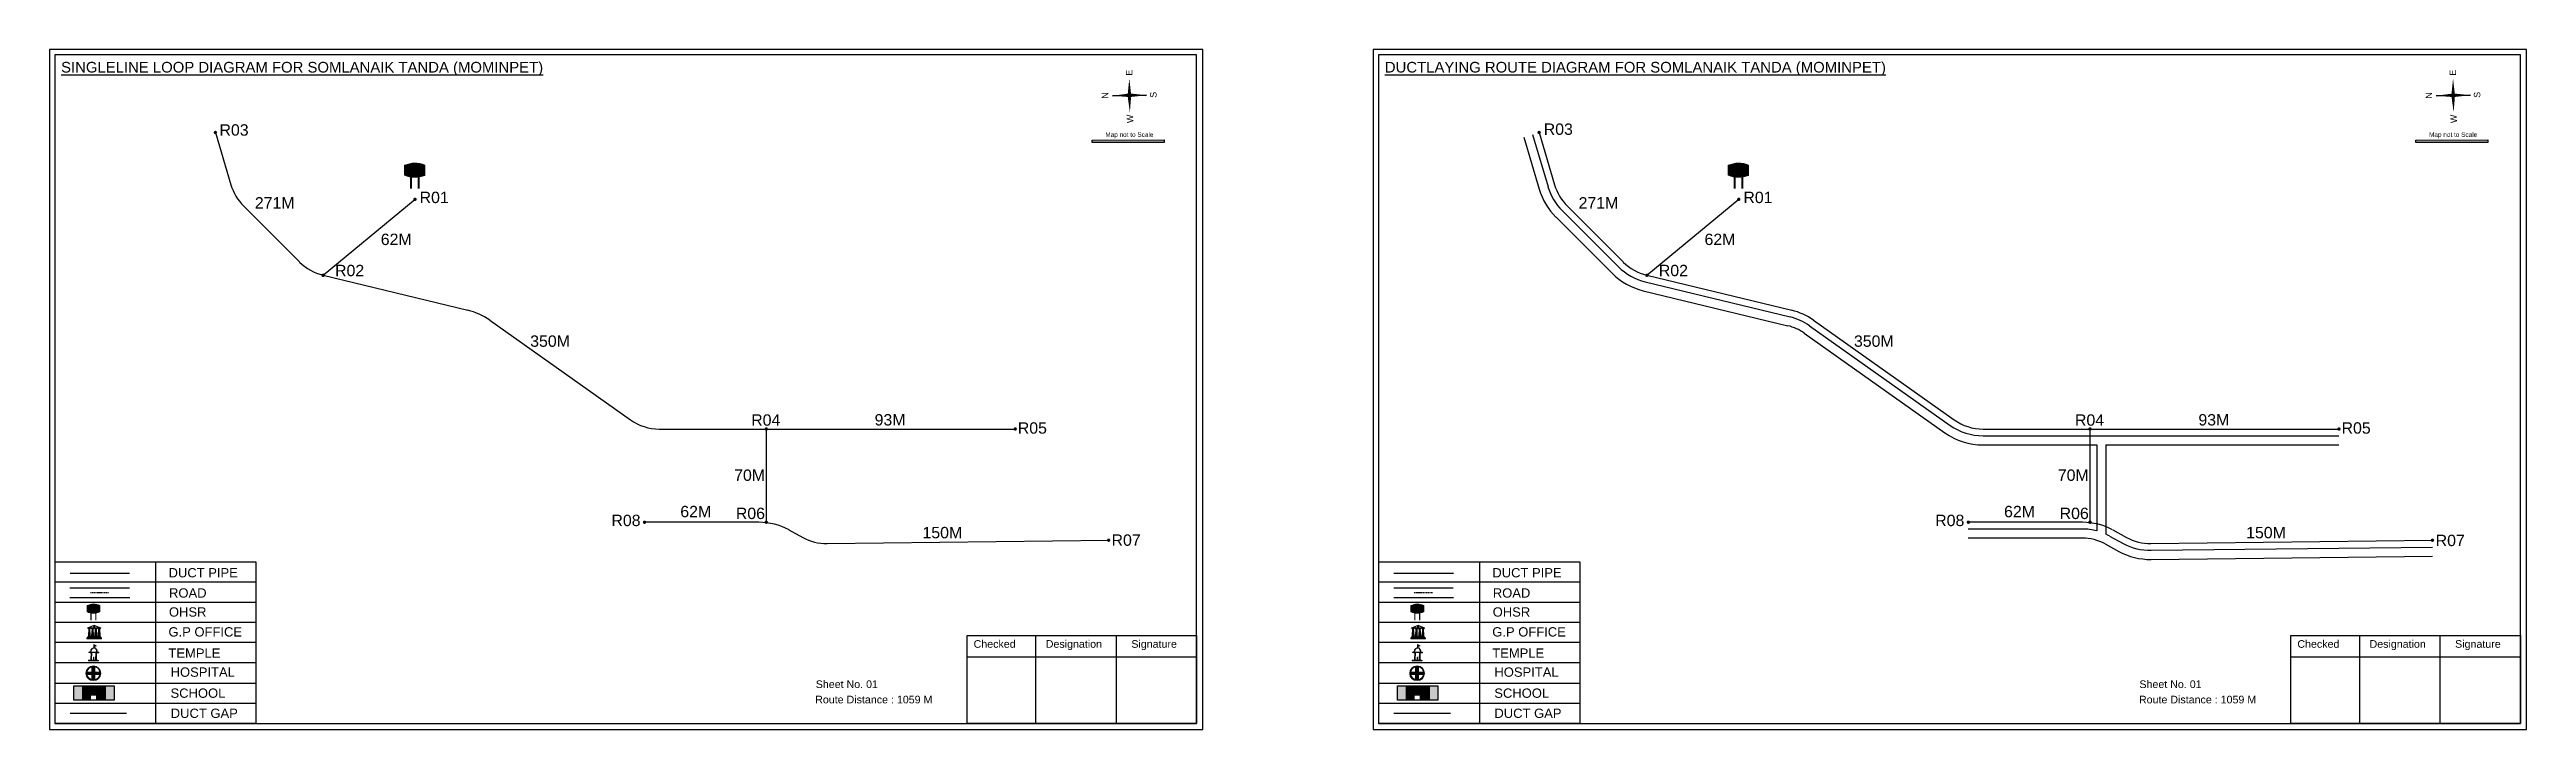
# Model space of a CAD drawing. Header units: inches. Extents: x 586 to 5726, y 190 to 788.
# Drawn here: x 1310 to 3489, y 190 to 788 of the extents above; entities that cross this region are included whole.
import ezdxf

# ---------------------------------------------------------------- set-up
doc = ezdxf.new("R2010")
doc.units = ezdxf.units.IN
doc.header["$MEASUREMENT"] = 0
doc.linetypes.add('DASHEDX2', pattern=[1.5, 1, -0.5])
for name, color, linetype in [('LANDMARK', 7, 'Continuous'), ('OHT', 7, 'Continuous'), ('pipe', 5, 'Continuous')]:
    doc.layers.add(name, color=color, linetype=linetype)
doc.styles.get("Standard").update_dxf_attribs({"font": 'arial.ttf'})

msp = doc.modelspace()

# ---------------------------------------------------------------- texts
at = {"color": 242, "true_color": 0xcd2027}
for s, p in [('%%USINGLELINE LOOP DIAGRAM FOR SOMLANAIK TANDA (MOMINPET)', (1320, 767.6)), ('%%UDUCTLAYING ROUTE DIAGRAM FOR SOMLANAIK TANDA (MOMINPET)', (2484.9, 767.6))]:
    msp.add_text(s, height=9.375, dxfattribs=at).set_placement(p)
for s, p in [('E', (2262.7, 764.9)), ('E', (3427.6, 764.9)), ('N', (2241.5, 744.6)), ('S', (2284, 745.4)), ('N', (3406.4, 744.6)), ('S', (3448.9, 745.4)), ('W', (2263.5, 723.2)), ('W', (3428.3, 723.2))]:
    msp.add_text(s, height=5.65, rotation=91.0063).set_placement(p)
for s, height, p in [('R03', 10, (1459.4, 712.1)), ('R03', 10, (2624.7, 712.8)), ('Map not to Scale', 4.038, (2238.9, 711)), ('Map not to Scale', 4.038, (3403.8, 711)), ('271M', 10, (1490.5, 648)), ('R01', 10, (1635.5, 652.8)), ('271M', 10, (2655.4, 648)), ('R01', 10, (2800.4, 652.8)), ('62M', 10, (1601.3, 615.9)), ('62M', 10, (2766.2, 615.9)), ('R02', 10, (1561.1, 588.5)), ('R02', 10, (2726, 588.5)), ('350M', 10, (1732.8, 526.4)), ('350M', 10, (2897.7, 526.4)), ('R04', 10, (1927.3, 457)), ('93M', 10, (2035.9, 457.2)), ('R05', 10, (2161.9, 450)), ('R04', 10, (3092.2, 457)), ('93M', 10, (3200.8, 457.2)), ('R05', 10, (3326.8, 450)), ('70M', 10, (1912.3, 408.5)), ('70M', 10, (3077.1, 408.5)), ('R08', 10, (1804.3, 368.7)), ('62M', 10, (1864.9, 376.5)), ('R06', 10, (1913.8, 374.9)), ('R08', 10, (2969.2, 368.7)), ('62M', 10, (3029.8, 376.5)), ('R06', 10, (3078.7, 374.9)), ('150M', 10, (2078, 358)), ('R07', 10, (2244.4, 351.4)), ('150M', 10, (3242.8, 358)), ('R07', 10, (3409.6, 351.1)), ('DUCT PIPE', 8.18, (1414.6, 323.6)), ('DUCT PIPE', 8.18, (2579.5, 323.6)), ('ROAD ', 8.18, (1415, 305.8)), ('ROAD ', 8.18, (2579.9, 305.8)), ('OHSR', 8.18, (1414.9, 289.1)), ('OHSR', 8.18, (2579.8, 289.1)), ('G.P OFFICE', 8.18, (1414.5, 271.6)), ('Checked', 6.71, (2123, 261.7)), ('Designation', 6.71, (2186.5, 261.7)), ('Signature', 6.71, (2261.8, 261.7)), ('G.P OFFICE', 8.18, (2579.4, 271.6)), ('Checked', 6.71, (3287.9, 261.7)), ('Designation', 6.71, (3351.4, 261.7)), ('Signature', 6.71, (3426.7, 261.7)), ('TEMPLE', 8.18, (1414.5, 252.9)), ('HOSPITAL', 8.18, (1416.4, 236.2)), ('TEMPLE', 8.18, (2579.4, 252.9)), ('HOSPITAL', 8.18, (2581.3, 236.2)), ('SCHOOL', 8.18, (1416.3, 217.7)), ('Route Distance : 1059 M', 6.71, (1983.6, 212.8)), ('Sheet No. 01', 6.71, (1984.1, 226.3)), ('SCHOOL', 8.18, (2581.2, 217.7)), ('Route Distance : 1059 M', 6.71, (3148.5, 212.8)), ('Sheet No. 01', 6.71, (3148.9, 226.3)), ('DUCT GAP', 8.18, (1416.5, 200)), ('DUCT GAP', 8.18, (2581.3, 200))]:
    msp.add_text(s, height=height).set_placement(p)

# ---------------------------------------------------------------- blocks, each defined once
blk = doc.blocks.new('OHT')
at = {"linetype": 'Continuous', "lineweight": 0, "true_color": 0x0ffffc}
blk.add_hatch(color=4, dxfattribs=at).paths.add_polyline_path([(0.012, 1), (0, 1, 0.101323), (-0.4, 0.916), (-0.4, 0.525, 0.194075), (0.399, 0.521), (0.399, 0.921, 0.097877)])
at = {"color": 4, "linetype": 'Continuous', "lineweight": 0, "true_color": 0x0ffffc, "flags": 128}
for points in [[(-0.4, 0.525), (-0.4, 0.916)], [(0.399, 0.521), (0.399, 0.921)]]:
    blk.add_lwpolyline(points, dxfattribs=at)
at = {"color": 4, "linetype": 'Continuous', "lineweight": 0, "true_color": 0x0ffffc, "const_width": 0.075, "flags": 128}
for points in [[(-0.15, 0), (-0.15, 0.475)], [(0.15, 0), (0.15, 0.473)]]:
    blk.add_lwpolyline(points, dxfattribs=at)
at = {"color": 4, "linetype": 'Continuous', "lineweight": 0, "true_color": 0x0ffffc}
for centre, radius, start, end in [((0.006, -0.019), 1.019, 67.31091, 113.47108), ((0.004, 1.513), 1.068, 247.76824, 291.70073)]:
    blk.add_arc(centre, radius, start, end, dxfattribs=at)
blk = doc.blocks.new('Government_Office')
at = {"linetype": 'Continuous', "lineweight": 0, "true_color": 0xff0000}
for points in [[(-0.5, 0.05), (0.5, 0.05), (0.5, 0), (-0.5, 0)], [(-0.45, 0.08), (-0.45, 0.12), (0.45, 0.12), (0.45, 0.08)], [(-0.4, 0.14), (-0.4, 0.18), (0.4, 0.18), (0.4, 0.14)]]:
    blk.add_hatch(color=1, dxfattribs=at).paths.add_polyline_path(points)
h = blk.add_hatch(color=1, dxfattribs=at)
h.paths.add_polyline_path([(0.44, 0.72), (0.45, 0.75), (0, 0.93), (-0.45, 0.75), (-0.44, 0.72)])
h.paths.add_polyline_path([(0.36, 0.75), (-0.36, 0.75), (0, 0.9)], flags=16)
h.paths.add_polyline_path([(0, 0.78, -1), (0, 0.87, -1)], flags=0)
h = blk.add_hatch(color=1, dxfattribs=at)
edge = h.paths.add_edge_path()
edge.add_line((-0.27, 0.2), (-0.3, 0.68))
edge.add_line((-0.3, 0.68), (-0.29, 0.68))
edge.add_arc((-0.28, 0.69), 0.0176, 225.304, 441.5659)
edge.add_line((-0.28, 0.7), (-0.39, 0.7))
edge.add_arc((-0.39, 0.69), 0.0176, 98.4341, 314.696)
edge.add_line((-0.38, 0.68), (-0.37, 0.68))
edge.add_line((-0.37, 0.68), (-0.4, 0.2))
edge.add_line((-0.4, 0.2), (-0.27, 0.2))
h = blk.add_hatch(color=1, dxfattribs=at)
edge = h.paths.add_edge_path()
edge.add_line((-0.05, 0.2), (-0.07, 0.68))
edge.add_line((-0.07, 0.68), (-0.07, 0.68))
edge.add_arc((-0.05, 0.69), 0.0176, 225.304, 441.5659)
edge.add_line((-0.05, 0.7), (-0.17, 0.7))
edge.add_arc((-0.17, 0.69), 0.0176, 98.4341, 314.696)
edge.add_line((-0.16, 0.68), (-0.15, 0.68))
edge.add_line((-0.15, 0.68), (-0.18, 0.2))
edge.add_line((-0.18, 0.2), (-0.05, 0.2))
h = blk.add_hatch(color=1, dxfattribs=at)
edge = h.paths.add_edge_path()
edge.add_arc((0, 0.83), 0.0467, 90, 270)
edge.add_arc((0, 0.83), 0.0467, 270, 450)
h = blk.add_hatch(color=1, dxfattribs=at)
edge = h.paths.add_edge_path()
edge.add_line((0.18, 0.2), (0.15, 0.68))
edge.add_line((0.15, 0.68), (0.16, 0.68))
edge.add_arc((0.17, 0.69), 0.0176, 225.304, 441.5659)
edge.add_line((0.17, 0.7), (0.05, 0.7))
edge.add_arc((0.05, 0.69), 0.0176, 98.4341, 314.696)
edge.add_line((0.07, 0.68), (0.07, 0.68))
edge.add_line((0.07, 0.68), (0.05, 0.2))
edge.add_line((0.05, 0.2), (0.18, 0.2))
h = blk.add_hatch(color=1, dxfattribs=at)
edge = h.paths.add_edge_path()
edge.add_line((0.4, 0.2), (0.37, 0.68))
edge.add_line((0.37, 0.68), (0.38, 0.68))
edge.add_arc((0.39, 0.69), 0.0176, 225.304, 441.5659)
edge.add_line((0.4, 0.7), (0.28, 0.7))
edge.add_arc((0.28, 0.69), 0.0176, 98.4341, 314.696)
edge.add_line((0.29, 0.68), (0.3, 0.68))
edge.add_line((0.3, 0.68), (0.27, 0.2))
edge.add_line((0.27, 0.2), (0.4, 0.2))
at = {"color": 1, "linetype": 'Continuous', "lineweight": 0, "true_color": 0xff0000, "flags": 128}
for points in [[(-0.5, 0.05), (0.5, 0.05), (0.5, 0), (-0.5, 0)], [(-0.45, 0.75), (-0.44, 0.72), (0.44, 0.72), (0.45, 0.75), (0, 0.93)], [(-0.45, 0.08), (-0.45, 0.12), (0.45, 0.12), (0.45, 0.08)], [(-0.4, 0.14), (-0.4, 0.18), (0.4, 0.18), (0.4, 0.14)], [(-0.36, 0.75), (0.36, 0.75), (0, 0.9)]]:
    blk.add_lwpolyline(points, close=True, dxfattribs=at)
for points in [[(-0.27, 0.2), (-0.3, 0.68), (-0.29, 0.68, 1.379694), (-0.28, 0.7), (-0.39, 0.7, 1.379694), (-0.38, 0.68), (-0.37, 0.68), (-0.4, 0.2)], [(-0.05, 0.2), (-0.07, 0.68), (-0.07, 0.68, 1.379694), (-0.05, 0.7), (-0.17, 0.7, 1.379694), (-0.16, 0.68), (-0.15, 0.68), (-0.18, 0.2)], [(0, 0.87, 1), (0, 0.78, 1)], [(0.18, 0.2), (0.15, 0.68), (0.16, 0.68, 1.379694), (0.17, 0.7), (0.05, 0.7, 1.379694), (0.07, 0.68), (0.07, 0.68), (0.05, 0.2)], [(0.4, 0.2), (0.37, 0.68), (0.38, 0.68, 1.379694), (0.4, 0.7), (0.28, 0.7, 1.379694), (0.29, 0.68), (0.3, 0.68), (0.27, 0.2)]]:
    blk.add_lwpolyline(points, format="xyb", close=True, dxfattribs=at)
blk = doc.blocks.new('Temple')
at = {"linetype": 'Continuous', "lineweight": 0, "true_color": 0xff0000}
h = blk.add_hatch(color=1, dxfattribs=at)
edge = h.paths.add_edge_path()
edge.add_line((0.17, 0.49), (0.22, 0.49))
edge.add_line((0.22, 0.49), (0.22, 0.5))
edge.add_line((0.22, 0.5), (0.31, 0.5))
edge.add_line((0.31, 0.5), (0.31, 0.53))
edge.add_line((0.31, 0.53), (0.26, 0.53))
edge.add_line((0.26, 0.53), (0.26, 0.54))
edge.add_line((0.26, 0.54), (0.2, 0.54))
edge.add_spline(control_points=[(0.2, 0.54), (0.2, 0.59), (0.19, 0.64), (0.14, 0.74), (0.09, 0.79), (0.03, 0.8), (0.02, 0.81), (0.01, 0.81)], knot_values=[4.712389, 4.712389, 4.712389, 4.712389, 5.278166, 5.278166, 6.117402, 6.117402, 6.223801, 6.223801, 6.223801, 6.223801], degree=3, periodic=0)
edge.add_line((0.01, 0.81), (0.01, 0.79))
edge.add_line((0.01, 0.79), (-0.01, 0.79))
edge.add_line((-0.01, 0.79), (-0.01, 0.81))
edge.add_spline(control_points=[(-0.01, 0.81), (-0.05, 0.8), (-0.1, 0.78), (-0.17, 0.7), (-0.2, 0.63), (-0.2, 0.55), (-0.2, 0.55), (-0.2, 0.54)], knot_values=[6.343965, 6.343965, 6.343965, 6.343965, 6.956638, 6.956638, 7.795874, 7.795874, 7.853982, 7.853982, 7.853982, 7.853982], degree=3, periodic=0)
edge.add_line((-0.2, 0.54), (-0.26, 0.54))
edge.add_line((-0.26, 0.54), (-0.26, 0.53))
edge.add_line((-0.26, 0.53), (-0.31, 0.53))
edge.add_line((-0.31, 0.53), (-0.31, 0.5))
edge.add_line((-0.31, 0.5), (-0.22, 0.5))
edge.add_line((-0.22, 0.5), (-0.22, 0.49))
edge.add_line((-0.22, 0.49), (-0.17, 0.49))
edge.add_line((-0.17, 0.49), (-0.17, 0.07))
edge.add_arc((-0.2, 0.07), 0.03, -90, 0, ccw=False)
edge.add_line((-0.2, 0.04), (-0.26, 0.04))
edge.add_line((-0.26, 0.04), (-0.26, 0.03))
edge.add_line((-0.26, 0.03), (-0.31, 0.03))
edge.add_line((-0.31, 0.03), (-0.31, 0))
edge.add_line((-0.31, 0), (0.31, 0))
edge.add_line((0.31, 0), (0.31, 0.03))
edge.add_line((0.31, 0.03), (0.26, 0.03))
edge.add_line((0.26, 0.03), (0.26, 0.04))
edge.add_line((0.26, 0.04), (0.2, 0.04))
edge.add_arc((0.2, 0.07), 0.03, 180, 270, ccw=False)
edge.add_line((0.17, 0.07), (0.17, 0.49))
h.paths.add_polyline_path([(0.12, 0.07, -0.414214), (0.1, 0.04), (0.05, 0.04), (0.05, 0.03), (-0.05, 0.03), (-0.05, 0.04), (-0.1, 0.04, -0.414214), (-0.12, 0.07), (-0.12, 0.5), (0.12, 0.5)], flags=16)
edge = h.paths.add_edge_path(flags=16)
edge.add_ellipse((0, 0.54), major_axis=(0, 0.242), ratio=0.722808, start_angle=270, end_angle=450, ccw=False)
edge.add_line((0.17, 0.54), (-0.17, 0.54))
h.paths.add_polyline_path([(0.01, 0.23), (0.01, 0.07), (-0.01, 0.07), (-0.01, 0.23)], flags=0)
at = {"linetype": 'Continuous', "lineweight": 0, "true_color": 0xe66000}
blk.add_hatch(color=32, dxfattribs=at).paths.add_polyline_path([(-0.01, 1), (0.15, 0.93), (0, 0.85)])
at = {"linetype": 'Continuous', "lineweight": 0, "true_color": 0xff0000}
h = blk.add_hatch(color=1, dxfattribs=at)
edge = h.paths.add_edge_path()
edge.add_line((0.01, 0.86), (0, 0.85))
edge.add_line((0, 0.85), (0, 0.93))
edge.add_line((0, 0.93), (-0.01, 0.93))
edge.add_line((-0.01, 0.93), (-0.01, 0.81))
edge.add_spline(control_points=[(-0.01, 0.81), (0, 0.81), (0, 0.81), (0.01, 0.81)], knot_values=[6.223801, 6.223801, 6.223801, 6.223801, 6.343965, 6.343965, 6.343965, 6.343965], degree=3, periodic=0)
edge.add_line((0.01, 0.81), (0.01, 0.86))
h = blk.add_hatch(color=1, dxfattribs=at)
edge = h.paths.add_edge_path()
edge.add_line((0.01, 0.79), (0.01, 0.81))
edge.add_spline(control_points=[(0.01, 0.81), (0, 0.81), (0, 0.81), (-0.01, 0.81)], knot_values=[6.223801, 6.223801, 6.223801, 6.223801, 6.343965, 6.343965, 6.343965, 6.343965], degree=3, periodic=0)
edge.add_line((-0.01, 0.81), (-0.01, 0.79))
edge.add_line((-0.01, 0.79), (0.01, 0.79))
at = {"color": 1, "linetype": 'Continuous', "lineweight": 0, "true_color": 0xff0000, "flags": 128}
blk.add_lwpolyline([(0.2, 0.54), (0.26, 0.54), (0.26, 0.53), (0.31, 0.53), (0.31, 0.5), (0.22, 0.5), (0.22, 0.49), (0.17, 0.49), (0.17, 0.07, 0.414214), (0.2, 0.04), (0.26, 0.04), (0.26, 0.03), (0.31, 0.03), (0.31, 0), (-0.31, 0), (-0.31, 0.03), (-0.26, 0.03), (-0.26, 0.04), (-0.2, 0.04, 0.414214), (-0.17, 0.07), (-0.17, 0.49), (-0.22, 0.49), (-0.22, 0.5), (-0.31, 0.5), (-0.31, 0.53), (-0.26, 0.53), (-0.26, 0.54), (-0.2, 0.54)], format="xyb", dxfattribs=at)
blk.add_lwpolyline([(-0.17, 0.54), (0.17, 0.54)], dxfattribs=at)
blk.add_lwpolyline([(0.12, 0.5), (0.12, 0.07, -0.414214), (0.1, 0.04), (0.05, 0.04), (0.05, 0.03), (-0.05, 0.03), (-0.05, 0.04), (-0.1, 0.04, -0.414214), (-0.12, 0.07), (-0.12, 0.5)], format="xyb", close=True, dxfattribs=at)
at = {"color": 32, "linetype": 'Continuous', "lineweight": 0, "true_color": 0xe66000, "flags": 128}
blk.add_lwpolyline([(-0.01, 1), (0.15, 0.93), (0, 0.85), (-0.01, 1)], dxfattribs=at)
at = {"color": 1, "linetype": 'Continuous', "lineweight": 0, "true_color": 0xff0000, "flags": 128}
for points in [[(0.01, 0.93), (-0.01, 0.93), (-0.01, 0.79), (0.01, 0.79)], [(0.01, 0.23), (-0.01, 0.23), (-0.01, 0.07), (0.01, 0.07)]]:
    blk.add_lwpolyline(points, close=True, dxfattribs=at)
at = {"color": 1, "linetype": 'Continuous', "lineweight": 0, "true_color": 0xff0000}
blk.add_ellipse((0, 0.54), major_axis=(0, 0.242), ratio=0.722808, start_param=4.712389, end_param=7.853982, dxfattribs=at)
blk.add_open_spline([(0.2, 0.54), (0.2, 0.59), (0.19, 0.64), (0.14, 0.74), (0.09, 0.79), (-0.02, 0.82), (-0.08, 0.79), (-0.17, 0.7), (-0.2, 0.63), (-0.2, 0.55), (-0.2, 0.55), (-0.2, 0.54)], degree=3, knots=[4.712389, 4.712389, 4.712389, 4.712389, 5.278166, 5.278166, 6.117402, 6.117402, 6.956638, 6.956638, 7.795874, 7.795874, 7.853982, 7.853982, 7.853982, 7.853982], dxfattribs=at)
blk = doc.blocks.new('*U7')
at = {"color": 0, "linetype": 'DASHEDX2', "transparency": 16777216}
blk.add_line((-8.2, 0), (8, 0), dxfattribs=at)
blk = doc.blocks.new('Hospital')
at = {"linetype": 'Continuous', "lineweight": 0, "true_color": 0x000000}
h = blk.add_hatch(color=18, dxfattribs=at)
h.paths.add_polyline_path([(-0.5, 0, 1), (0.5, 0, 1)])
h.paths.add_polyline_path([(0.45, 0, -1), (-0.45, 0, -1)], flags=16)
at = {"linetype": 'Continuous', "true_color": 0xff0000}
blk.add_hatch(color=1, dxfattribs=at).paths.add_polyline_path([(-0.39, 0.08), (-0.08, 0.08), (-0.08, 0.39), (0.08, 0.39), (0.08, 0.08), (0.39, 0.08), (0.39, -0.08), (0.08, -0.08), (0.08, -0.39), (-0.08, -0.39), (-0.08, -0.08), (-0.39, -0.08)])
at = {"color": 1, "linetype": 'Continuous', "true_color": 0xff0000, "flags": 128}
blk.add_lwpolyline([(-0.39, 0.08), (-0.08, 0.08), (-0.08, 0.39), (0.08, 0.39), (0.08, 0.08), (0.39, 0.08), (0.39, -0.08), (0.08, -0.08), (0.08, -0.39), (-0.08, -0.39), (-0.08, -0.08), (-0.39, -0.08)], close=True, dxfattribs=at)
at = {"color": 18, "linetype": 'Continuous', "lineweight": 0, "true_color": 0x000000}
for radius in [0.5, 0.446]:
    blk.add_circle((0, 0), radius, dxfattribs=at)
blk = doc.blocks.new('*U13')
at = {"color": 0, "linetype": 'DASHEDX2', "transparency": 16777216}
blk.add_line((-8.2, 0), (8, 0), dxfattribs=at)

# ---------------------------------------------------------------- hatches: boundary and pattern name
at = {"ltscale": 0.5}
h = msp.add_hatch(color=5, dxfattribs=at)
h.dxf.hatch_style = 1
h.paths.add_polyline_path([(1457.3, 714.9, 1), (1454.2, 714.9, 1)])
at = {"true_color": 0x0093dd}
h = msp.add_hatch(color=142, dxfattribs=at)
h.dxf.hatch_style = 1
h.paths.add_polyline_path([(2227.3, 708.1), (2227.3, 706), (2290.6, 706.2), (2290.6, 708.3)])
at = {"ltscale": 0.5}
h = msp.add_hatch(color=5, dxfattribs=at)
h.dxf.hatch_style = 1
h.paths.add_polyline_path([(2622.2, 714.9, 1), (2619.1, 714.9, 1)])
at = {"true_color": 0x0093dd}
h = msp.add_hatch(color=142, dxfattribs=at)
h.dxf.hatch_style = 1
h.paths.add_polyline_path([(3392.2, 708.1), (3392.2, 706), (3455.4, 706.2), (3455.4, 708.3)])
at = {"ltscale": 0.5}
h = msp.add_hatch(color=5, dxfattribs=at)
h.dxf.hatch_style = 1
h.paths.add_polyline_path([(1633, 656.1, 1), (1629.9, 656.1, 1)])
h = msp.add_hatch(color=5, dxfattribs=at)
h.dxf.hatch_style = 1
h.paths.add_polyline_path([(2797.9, 656.1, 1), (2794.8, 656.1, 1)])
h = msp.add_hatch(color=5, dxfattribs=at)
h.dxf.hatch_style = 1
h.paths.add_polyline_path([(1552.2, 589.3, 1), (1549, 589.3, 1)])
h = msp.add_hatch(color=5, dxfattribs=at)
h.dxf.hatch_style = 1
h.paths.add_polyline_path([(2717, 589.3, 1), (2713.9, 589.3, 1)])
h = msp.add_hatch(color=5, dxfattribs=at)
h.dxf.hatch_style = 1
h.paths.add_polyline_path([(1942.1, 454.1, 1), (1939, 454.1, 1)])
h = msp.add_hatch(color=5, dxfattribs=at)
h.dxf.hatch_style = 1
h.paths.add_polyline_path([(2161.2, 454.1, 1), (2158.1, 454.1, 1)])
h = msp.add_hatch(color=5, dxfattribs=at)
h.dxf.hatch_style = 1
h.paths.add_polyline_path([(3107, 454.1, 1), (3103.8, 454.1, 1)])
h = msp.add_hatch(color=5, dxfattribs=at)
h.dxf.hatch_style = 1
h.paths.add_polyline_path([(3326.1, 454.1, 1), (3323, 454.1, 1)])
h = msp.add_hatch(color=5, dxfattribs=at)
h.dxf.hatch_style = 1
h.paths.add_polyline_path([(1835, 372.1, 1), (1831.9, 372.1, 1)])
h = msp.add_hatch(color=5, dxfattribs=at)
h.dxf.hatch_style = 1
h.paths.add_polyline_path([(1942.1, 372.1, 1), (1939, 372.1, 1)])
h = msp.add_hatch(color=5, dxfattribs=at)
h.dxf.hatch_style = 1
h.paths.add_polyline_path([(2999.9, 372.1, 1), (2996.8, 372.1, 1)])
h = msp.add_hatch(color=5, dxfattribs=at)
h.dxf.hatch_style = 1
h.paths.add_polyline_path([(3107, 372.1, 1), (3103.8, 372.1, 1)])
h = msp.add_hatch(color=5, dxfattribs=at)
h.dxf.hatch_style = 1
h.paths.add_polyline_path([(2243.4, 356.3, 1), (2240.3, 356.3, 1)])
h = msp.add_hatch(color=5, dxfattribs=at)
h.dxf.hatch_style = 1
h.paths.add_polyline_path([(3408.3, 356.3, 1), (3405.2, 356.3, 1)])
at = {"true_color": 0xc8c92d}
h = msp.add_hatch(color=52, dxfattribs=at)
h.dxf.hatch_style = 1
h.paths.add_polyline_path([(1338.3, 228.3), (1331.3, 228.3), (1331.3, 215.6), (1338.3, 215.6)])
h.paths.add_polyline_path([(1366.6, 228.3), (1359.6, 228.3), (1359.6, 215.6), (1366.6, 215.6)])
at = {"true_color": 0x293189}
h = msp.add_hatch(color=177, dxfattribs=at)
h.dxf.hatch_style = 1
h.paths.add_polyline_path([(1359.6, 228.3), (1338.3, 228.3), (1338.3, 215.6), (1346.3, 215.6), (1346.3, 219.8), (1350.7, 219.8), (1350.7, 215.6), (1359.6, 215.6)])
h.paths.add_polyline_path([(1341.3, 225.5), (1339.8, 225.5), (1339.8, 226.9), (1341.3, 226.9)], flags=16)
h.paths.add_polyline_path([(1356, 225.5), (1356, 226.9), (1357.6, 226.9), (1357.6, 225.5)], flags=16)
at = {"true_color": 0xc8c92d}
h = msp.add_hatch(color=52, dxfattribs=at)
h.dxf.hatch_style = 1
h.paths.add_polyline_path([(2503.2, 228.3), (2496.1, 228.3), (2496.1, 215.6), (2503.2, 215.6)])
h.paths.add_polyline_path([(2531.5, 228.3), (2524.5, 228.3), (2524.5, 215.6), (2531.5, 215.6)])
at = {"true_color": 0x293189}
h = msp.add_hatch(color=177, dxfattribs=at)
h.dxf.hatch_style = 1
h.paths.add_polyline_path([(2524.5, 228.3), (2503.2, 228.3), (2503.2, 215.6), (2511.2, 215.6), (2511.2, 219.8), (2515.6, 219.8), (2515.6, 215.6), (2524.5, 215.6)])
h.paths.add_polyline_path([(2506.2, 225.5), (2504.7, 225.5), (2504.7, 226.9), (2506.2, 226.9)], flags=16)
h.paths.add_polyline_path([(2520.9, 225.5), (2520.9, 226.9), (2522.5, 226.9), (2522.5, 225.5)], flags=16)

# ---------------------------------------------------------------- linework, layer by layer
for p, q in [((2275.2, 747.7), (2245.3, 747.2)), ((2245.3, 747.2), (2275.2, 747.7)), ((2275.2, 747.7), (2245.3, 747.2)), ((2260.3, 747.4), (2275.2, 747.7)), ((3440.1, 747.7), (3410.1, 747.2)), ((3410.1, 747.2), (3440.1, 747.7)), ((3440.1, 747.7), (3410.1, 747.2)), ((3425.2, 747.4), (3440.1, 747.7)), ((2607.2, 710.9), (2620.8, 665)), ((2614.9, 713.2), (2628.5, 667.2)), ((2635.5, 640.4), (2684.8, 591.1)), ((2641.1, 646), (2690.5, 596.7)), ((2712.2, 575.7), (2839.6, 544.9)), ((2714.1, 583.5), (2841.5, 552.7)), ((2853.9, 538.4), (2977.8, 450.7)), ((2858.6, 544.9), (2982.4, 457.3)), ((3011.3, 448.1), (3324.5, 448.1)), ((3011.3, 440.1), (3111.4, 440.1)), ((3111.4, 440.1), (3111.4, 364.4)), ((3119.4, 440.1), (3324.5, 440.1)), ((3119.4, 440.1), (3119.4, 361.6)), ((3098.7, 366.1), (2998.3, 366.1)), ((3098.7, 358.1), (2998.3, 358.1)), ((3118.7, 353), (3130.9, 346.4)), ((3122.5, 360), (3134.7, 353.5)), ((3159.1, 347.4), (3406.8, 350.3)), ((1314.5, 337.1), (1314.5, 196.6)), ((1403.2, 337.1), (1403.2, 195.2)), ((2479.4, 337.1), (2479.4, 196.6)), ((2568.1, 337.1), (2568.1, 195.2)), ((3159.2, 339.4), (3406.9, 342.3)), ((1491.8, 319.3), (1314.5, 319.3)), ((1327.8, 314.4), (1380.1, 314.4)), ((1327.8, 305.9), (1380.4, 305.9)), ((2656.7, 319.3), (2479.4, 319.3)), ((2492.7, 314.4), (2545, 314.4)), ((2492.7, 305.9), (2545.3, 305.9)), ((1491.8, 301.6), (1314.5, 301.6)), ((1491.8, 283.9), (1314.5, 283.9)), ((2656.7, 301.6), (2479.4, 301.6)), ((2656.7, 283.9), (2479.4, 283.9)), ((1491.8, 266.2), (1314.5, 266.2)), ((2656.7, 266.2), (2479.4, 266.2)), ((1491.8, 248.4), (1314.5, 248.4)), ((2656.7, 248.4), (2479.4, 248.4)), ((1314.5, 230.7), (1491.8, 230.7)), ((2479.4, 230.7), (2656.7, 230.7)), ((1314.5, 213), (1491.8, 213)), ((1314.5, 196.6), (1314.5, 195.2)), ((1314.5, 196.3), (1314.5, 195.2)), ((2479.4, 213), (2656.7, 213)), ((2479.4, 196.6), (2479.4, 195.2)), ((2479.4, 196.3), (2479.4, 195.2)), ((1491.8, 195.2), (1314.5, 195.2)), ((2656.7, 195.2), (2479.4, 195.2))]:
    msp.add_line(p, q)
at = {"color": 1}
for p, q in [((2245.3, 747.2), (2260.3, 747.4)), ((3410.1, 747.2), (3425.1, 747.4))]:
    msp.add_line(p, q, dxfattribs=at)
at = {"color": 242, "true_color": 0xcd2027}
for p, q in [((2177.6, 272.6), (2177.6, 195.2)), ((2248.5, 272.6), (2248.5, 195.2)), ((3342.5, 272.6), (3342.5, 195.2)), ((3413.4, 272.6), (3413.4, 195.2)), ((2117.2, 253.8), (2319.2, 253.8)), ((3282.1, 253.8), (3484.1, 253.8))]:
    msp.add_line(p, q, dxfattribs=at)
for points in [[(1309.8, 787.8), (1309.8, 189.9), (2324.6, 189.9), (2324.6, 787.8)], [(2474.7, 787.8), (2474.7, 189.9), (3489.5, 189.9), (3489.5, 787.8)], [(1314.5, 783.2), (1314.5, 195.2), (2319.2, 195.2), (2319.2, 783.2)], [(2479.4, 783.2), (2479.4, 195.2), (3484.1, 195.2), (3484.1, 783.2)], [(1366.7, 228.3), (1366.7, 215.6), (1331.3, 215.6), (1331.3, 228.3)], [(1341.3, 226.9), (1341.3, 225.5), (1339.8, 225.5), (1339.8, 226.9)], [(1356, 225.5), (1356, 226.9), (1357.6, 226.9), (1357.6, 225.5)], [(2531.6, 228.3), (2531.6, 215.6), (2496.1, 215.6), (2496.1, 228.3)], [(2506.2, 226.9), (2506.2, 225.5), (2504.7, 225.5), (2504.7, 226.9)], [(2520.9, 225.5), (2520.9, 226.9), (2522.5, 226.9), (2522.5, 225.5)]]:
    msp.add_lwpolyline(points, close=True)
at = {"color": 142, "true_color": 0x0093dd}
for points in [[(2290.6, 706.2), (2227.3, 706), (2227.3, 708.1), (2290.6, 708.3), (2290.6, 706.2)], [(3455.4, 706.2), (3392.2, 706), (3392.2, 708.1), (3455.4, 708.3), (3455.4, 706.2)]]:
    msp.add_lwpolyline(points, dxfattribs=at)
for points in [[(1491.8, 195.2), (1491.8, 337.1), (1314.5, 337.1)], [(2656.7, 195.2), (2656.7, 337.1), (2479.4, 337.1)], [(1344.8, 215.6), (1344.8, 220.3), (1352.2, 220.3), (1352.2, 215.6)], [(2509.7, 215.6), (2509.7, 220.3), (2517.1, 220.3), (2517.1, 215.6)]]:
    msp.add_lwpolyline(points)
at = {"color": 242, "true_color": 0xcd2027}
for points in [[(2319.2, 195.2), (2117.2, 195.2), (2117.2, 272.6), (2319.2, 272.6)], [(3484.1, 195.2), (3282.1, 195.2), (3282.1, 272.6), (3484.1, 272.6)]]:
    msp.add_lwpolyline(points, close=True, dxfattribs=at)
for centre, radius, start, end in [((2676.4, 681.4), 58, 196.471, 225.0448), ((2676.4, 681.4), 50, 196.471, 225.0448), ((2725.8, 632.1), 58, 225.0448, 256.3935), ((2725.8, 632.1), 50, 225.0448, 256.3935), ((2829.7, 504.1), 50, 54.7186, 76.3935), ((2829.7, 504.1), 42, 54.7186, 76.3935), ((3011.3, 498.1), 58, 234.7186, 270), ((3011.3, 498.1), 50, 234.7186, 270), ((3098.7, 316.1), 50, 75.3309, 90), ((3098.7, 316.1), 42, 61.5787, 90), ((3098.7, 316.1), 50, 61.5787, 65.5917), ((3158.5, 397.4), 50, 241.5787, 270.6553), ((3158.5, 397.4), 58, 241.5787, 270.6553)]:
    msp.add_arc(centre, radius, start, end)
at = {"color": 1}
for points in [[(2260.3, 746), (2260.2, 749.2), (2245.3, 747.2)], [(2260.3, 746), (2260.2, 749.2), (2245.3, 747.2)], [(3425.2, 746), (3425.1, 749.2), (3410.1, 747.2)], [(3425.2, 746), (3425.1, 749.2), (3410.1, 747.2)]]:
    msp.add_solid(points, dxfattribs=at)
for points in [[(2261.7, 747.5), (2258.5, 747.4), (2260, 762.4)], [(2261.7, 747.5), (2258.5, 747.4), (2260, 762.4)], [(2261.7, 747.5), (2258.5, 747.4), (2260.5, 732.5)], [(2261.7, 747.5), (2258.5, 747.4), (2260.5, 732.5)], [(2260.3, 746), (2260.2, 749.2), (2275.2, 747.7)], [(2260.3, 746), (2260.2, 749.2), (2275.2, 747.7)], [(3426.6, 747.5), (3423.4, 747.4), (3424.9, 762.4)], [(3426.6, 747.5), (3423.4, 747.4), (3424.9, 762.4)], [(3426.6, 747.5), (3423.4, 747.4), (3425.4, 732.5)], [(3426.6, 747.5), (3423.4, 747.4), (3425.4, 732.5)], [(3425.2, 746), (3425.1, 749.2), (3440.1, 747.7)], [(3425.2, 746), (3425.1, 749.2), (3440.1, 747.7)]]:
    msp.add_solid(points)
at = {"layer": 'OHT', "color": 5}
for p, q in [((1328, 327.4), (1380.3, 327.4)), ((2492.9, 327.4), (2545.2, 327.4))]:
    msp.add_line(p, q, dxfattribs=at)
at = {"layer": 'OHT', "color": 1}
for p, q in [((1328, 204.1), (1377.7, 204.1)), ((2492.9, 204.1), (2542.6, 204.1))]:
    msp.add_line(p, q, dxfattribs=at)
at = {"layer": 'pipe'}
for p, q in [((1455.8, 714.9), (1469.4, 668.9)), ((2620.7, 714.9), (2634.2, 668.9)), ((1550.6, 589.3), (1631.5, 656.1)), ((2715.5, 589.3), (2796.3, 656.1)), ((1480.5, 650.3), (1529.9, 601)), ((2645.3, 650.3), (2694.7, 601)), ((1550.6, 589.3), (1678, 558.5)), ((2715.5, 589.3), (2842.9, 558.5)), ((1697.2, 549.8), (1821, 462.2)), ((2862, 549.8), (2985.9, 462.2)), ((1846.4, 454.1), (2159.6, 454.1)), ((1940.5, 454.1), (1940.5, 371.7)), ((3011.3, 454.1), (3324.5, 454.1)), ((3105.4, 454.1), (3105.4, 371.7)), ((1933.9, 372.1), (1833.4, 372.1)), ((3098.7, 372.1), (2998.3, 372.1)), ((1960.5, 365.3), (1972.7, 358.7)), ((1994.1, 353.4), (2241.9, 356.3)), ((3125.4, 365.3), (3137.6, 358.7)), ((3159, 353.4), (3406.8, 356.3))]:
    msp.add_line(p, q, dxfattribs=at)
for centre, radius, start, end in [((1511.6, 681.4), 44, 196.471, 225.0448), ((2676.4, 681.4), 44, 196.471, 225.0448), ((1560.9, 632.1), 44, 225.0448, 256.3935), ((2725.8, 632.1), 44, 225.0448, 256.3935), ((1664.8, 504.1), 56, 54.7186, 76.3935), ((2829.7, 504.1), 56, 54.7186, 76.3935), ((1846.4, 498.1), 44, 234.7186, 270), ((3011.3, 498.1), 44, 234.7186, 270), ((1933.9, 316.1), 56, 61.5787, 90), ((3098.7, 316.1), 56, 61.5787, 90), ((1993.6, 397.4), 44, 241.5787, 270.6553), ((3158.5, 397.4), 44, 241.5787, 270.6553)]:
    msp.add_arc(centre, radius, start, end, dxfattribs=at)

# ---------------------------------------------------------------- block references
at = {"linetype": 'DASHEDX2'}
for name, p in [('*U13', (1354, 310.2)), ('*U7', (2518.9, 310.2))]:
    msp.add_blockref(name, p, dxfattribs=at)
at = {"layer": 'LANDMARK'}
for name, p, xscale, yscale, zscale in [('Government_Office', (1349.2, 269.7), 12.90610841501734, 12.90610841501734, 12.90610841501734), ('Government_Office', (2514.1, 269.7), 12.90610841501734, 12.90610841501734, 12.90610841501734), ('Hospital', (1348.4, 239.3), 13.01620096447313, 13.01620096447313, 13.01620096447313), ('Hospital', (2513.3, 239.3), 13.01620096447313, 13.01620096447313, 13.01620096447313)]:
    msp.add_blockref(name, p, dxfattribs=dict(at, xscale=xscale, yscale=yscale, zscale=zscale))
at = {"layer": 'LANDMARK', "xscale": 14.39195890731427, "yscale": 14.39195890731427, "zscale": 14.39195890731427, "rotation": 358.3713438591284}
for p in [(1348.6, 250.2), (2513.4, 250.2)]:
    msp.add_blockref('Temple', p, dxfattribs=at)
at = {"layer": 'OHT'}
for p, xscale, yscale, zscale in [((1631.2, 665.5), 22.41341502807723, 22.41341502807723, 22.41341502807723), ((2796, 665.5), 22.41341502807723, 22.41341502807723, 22.41341502807723), ((1348.5, 285.8), 14.19516285111558, 14.19516285111558, 14.19516285111558), ((2513.4, 285.8), 14.19516285111558, 14.19516285111558, 14.19516285111558)]:
    msp.add_blockref('OHT', p, dxfattribs=dict(at, xscale=xscale, yscale=yscale, zscale=zscale))

msp.set_redraw_order([(e.dxf.handle, doc.entitydb.next_handle()) for e in msp.query("TEXT MTEXT ATTDEF DIMENSION ARC_DIMENSION")])  # texts and dimensions are drawn at this point

doc.saveas('drawing.dxf')
